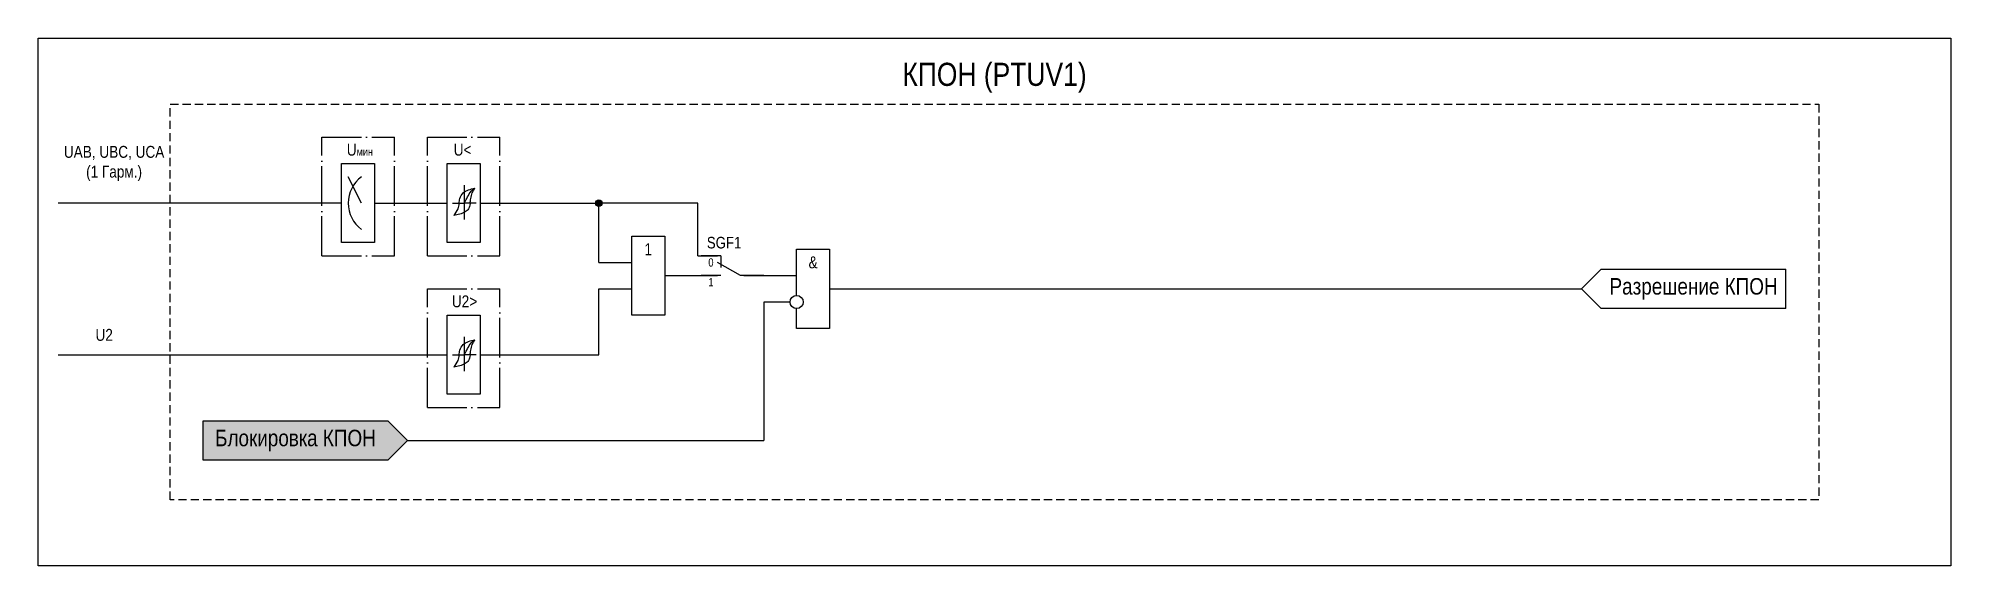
# Model space of a CAD drawing. Header units: millimetres. Extents: x -1768 to 451, y 0 to 125.
# Drawn here: x -1365 to -1075, y 0 to 80 of the extents above; entities that cross this region are included whole.
import ezdxf
from ezdxf.enums import TextEntityAlignment as Align

# ---------------------------------------------------------------- set-up
doc = ezdxf.new("R2010")
doc.units = ezdxf.units.MM
doc.linetypes.add('ACAD_ISO04W100', pattern=[30, 24, -3, 0, -3])
doc.linetypes.add('штриховая2', pattern=[0.375, 0.25, -0.125])
doc.layers.add('TEXT', color=7, linetype='Continuous', lineweight=25, true_color=0xffffff)
doc.layers.add('Основная', color=7, linetype='Continuous')
doc.styles.add('1.8_Gost_RD', font='ARIALN.TTF', dxfattribs={"height": 1.8})
doc.styles.add('2.5_Gost_RD', font='ARIALN.TTF', dxfattribs={"height": 2.5})
doc.styles.add('3.5_Gost_RD', font='ARIALN.TTF', dxfattribs={"height": 3.5})
doc.styles.add('Вывод', font='ARIALN.TTF', dxfattribs={"height": 2.5})
doc.styles.add('Компонент', font='ARIALN.TTF', dxfattribs={"height": 3.5})

msp = doc.modelspace()

# ---------------------------------------------------------------- texts
at = {"color": 30, "ltscale": 100, "insert": (-1220, 74), "char_height": 3.5, "width": 250, "attachment_point": 5, "style": '3.5_Gost_RD'}
msp.add_mtext('\\pt108.5;КПОН (PTUV1)', dxfattribs=at)
at = {"color": 7, "ltscale": 100, "char_height": 1.8, "attachment_point": 1, "style": '1.8_Gost_RD'}
for s, width, insert in [('\\pi2.78586;U{\\H0.66667x;мин}', 11, (-1321, 64)), ('U<', 4, (-1302, 64)), ('\\pi3.7178;U2>', 11, (-1306, 41))]:
    msp.add_mtext_dynamic_manual_height_columns(s, width=width, gutter_width=17.5, heights=[0], dxfattribs=dict(at, insert=insert))
at = {"ltscale": 100, "attachment_point": 5}
for s, insert, char_height, width, style in [('UAB, UBC, UCA^J(1 Гарм.)', (-1353.5, 61), 1.8, 17, '1.8_Gost_RD'), ('1', (-1272.5, 48), 1.8, 5, '2.5_Gost_RD'), ('&', (-1247.5, 46), 1.8, 5, '2.5_Gost_RD'), ('Разрешение КПОН', (-1114, 42), 2.5, 28, '2.5_Gost_RD'), ('U2', (-1355, 35), 1.8, 9, '1.8_Gost_RD')]:
    msp.add_mtext(s, dxfattribs=dict(at, insert=insert, char_height=char_height, width=width, style=style))
at = {"layer": 'TEXT', "color": 0, "ltscale": 100, "insert": (-1326, 19), "char_height": 2.5, "width": 28, "attachment_point": 5, "style": '2.5_Gost_RD'}
msp.add_mtext('{\\C256;Блокировка КПОН}', dxfattribs=at)

# ---------------------------------------------------------------- blocks, each defined once
blk = doc.blocks.new('*U70')
at = {"layer": 'Основная', "linetype": 'ACAD_ISO04W100', "ltscale": 0.25}
for p, q in [((0, 0), (11, 0)), ((0, -18), (0, 0)), ((11, -18), (11, 0)), ((0, -18), (11, -18))]:
    blk.add_line(p, q, dxfattribs=at)
at = {"layer": 'Основная', "style": 'Компонент'}
blk.add_attdef('ОУ', text='', height=3.5, dxfattribs=at).set_placement((11, 0), align=Align.MIDDLE_CENTER)
blk = doc.blocks.new('*U82')
at = {"layer": 'Основная', "linetype": 'ACAD_ISO04W100', "ltscale": 0.25}
for p, q in [((0, 0), (11, 0)), ((0, -18), (0, 0)), ((11, -18), (11, 0)), ((0, -18), (11, -18))]:
    blk.add_line(p, q, dxfattribs=at)
at = {"layer": 'Основная', "style": 'Компонент'}
blk.add_attdef('ОУ', text='', height=3.5, dxfattribs=at).set_placement((11, 0), align=Align.MIDDLE_CENTER)
blk = doc.blocks.new('*U79')
at = {"layer": 'Основная', "ltscale": 0.35}
blk.add_line((6, 6), (6, 2.5), dxfattribs=at)
at = {"layer": 'Основная', "color": 0}
blk.add_line((0, 0), (7, 4), dxfattribs=at)
blk = doc.blocks.new('*U81')
at = {"layer": 'Основная', "color": 0}
for p, q in [((-3, 6), (-9, 6)), ((-3, 0), (-9, 0)), ((9, 0), (3, 0))]:
    blk.add_line(p, q, dxfattribs=at)
at = {"layer": 'Основная', "ltscale": 0.25, "xscale": -1}
blk.add_blockref('*U79', (3, 0), dxfattribs=at)
at = {"layer": 'Основная'}
for tag, height, style, p in [('ОУ', 3.5, 'Компонент', (-2, 10)), ('В1', 2.5, 'Вывод', (-14, 6)), ('В2', 2.5, 'Вывод', (-6, 4)), ('В3', 2.5, 'Вывод', (-6, -2))]:
    blk.add_attdef(tag, text='', height=height, dxfattribs=dict(at, style=style)).set_placement(p, align=Align.MIDDLE_CENTER)
blk = doc.blocks.new('Точка')
at = {"ltscale": 100}
h = blk.add_hatch(color=256, dxfattribs=at)
h.dxf.hatch_style = 1
edge = h.paths.add_edge_path()
edge.add_arc((0, 0), 0.5, 0, 360)
blk.add_circle((0, 0), 0.5, dxfattribs=at)

# ---------------------------------------------------------------- hatches: boundary and pattern name
at = {"ltscale": 100, "true_color": 0x5496bb}
h = msp.add_hatch(color=153, dxfattribs=at)
h.dxf.hatch_style = 1
h.paths.add_polyline_path([(-1340, 22), (-1312, 22), (-1309, 19), (-1312, 16), (-1340, 16)])

# ---------------------------------------------------------------- linework, layer by layer
at = {"ltscale": 100}
for p, q in [((-1319, 59.5), (-1319, 61)), ((-1319, 61), (-1314, 61)), ((-1314, 61), (-1314, 55)), ((-1303, 59.5), (-1303, 61)), ((-1303, 61), (-1298, 61)), ((-1298, 61), (-1298, 55)), ((-1319, 52), (-1319, 60)), ((-1303, 52), (-1303, 60)), ((-1319, 55), (-1362, 55)), ((-1314, 55), (-1314, 49)), ((-1298, 55), (-1280, 55)), ((-1298, 55), (-1298, 49)), ((-1280, 46), (-1280, 55)), ((-1265, 55), (-1280, 55)), ((-1265, 47), (-1265, 55)), ((-1319, 49), (-1319, 52)), ((-1303, 49), (-1303, 52)), ((-1275, 44.5), (-1275, 50)), ((-1275, 50), (-1270, 50)), ((-1270, 50), (-1270, 40)), ((-1314, 49), (-1319, 49)), ((-1298, 49), (-1303, 49)), ((-1265, 47), (-1262, 47)), ((-1280, 46), (-1275, 46)), ((-1275, 41), (-1275, 45)), ((-1270, 44), (-1262, 44)), ((-1258, 44), (-1250, 44)), ((-1255, 44), (-1258, 44)), ((-1128, 45), (-1131, 42)), ((-1128, 45), (-1100, 45)), ((-1100, 39), (-1100, 45)), ((-1280, 42), (-1275, 42)), ((-1280, 32), (-1280, 42)), ((-1275, 38), (-1275, 41)), ((-1245, 42), (-1131, 42)), ((-1131, 42), (-1128, 39)), ((-1303, 36.5), (-1303, 38)), ((-1303, 38), (-1298, 38)), ((-1298, 38), (-1298, 32)), ((-1270, 38), (-1275, 38)), ((-1270, 40), (-1270, 38)), ((-1251, 40), (-1255, 40)), ((-1255, 40), (-1255, 19)), ((-1100, 39), (-1128, 39)), ((-1303, 29), (-1303, 37)), ((-1298, 32), (-1298, 26)), ((-1298, 32), (-1280, 32)), ((-1303, 26), (-1303, 29)), ((-1298, 26), (-1303, 26)), ((-1340, 22), (-1312, 22)), ((-1312, 22), (-1309, 19)), ((-1309, 19), (-1312, 16)), ((-1309, 19), (-1255, 19)), ((-1312, 16), (-1340, 16))]:
    msp.add_line(p, q, dxfattribs=at)
at = {"color": 7, "ltscale": 100}
for p, q in [((-1316, 55), (-1318, 59)), ((-1314, 55), (-1303, 55)), ((-1302.21, 55), (-1300.4, 55)), ((-1298.58, 55), (-1300.4, 55)), ((-1362, 32), (-1303, 32)), ((-1302.21, 32), (-1300.4, 32)), ((-1298.58, 32), (-1300.4, 32))]:
    msp.add_line(p, q, dxfattribs=at)
for p, q in [((-1300.4, 57.72), (-1300.4, 52.52)), ((-1300.4, 34.72), (-1300.4, 29.52))]:
    msp.add_line(p, q)
at = {"ltscale": 100}
msp.add_lwpolyline([(-1365, 80), (-1075, 80), (-1075, 0), (-1365, 0)], close=True, dxfattribs=at)
at = {"linetype": 'штриховая2', "ltscale": 5}
msp.add_lwpolyline([(-1345, 70), (-1095, 70), (-1095, 10), (-1345, 10)], close=True, dxfattribs=at)
at = {"ltscale": 100}
for points in [[(-1250, 41), (-1250, 48), (-1245, 48), (-1245, 36), (-1250, 36), (-1250, 39)], [(-1340, 22), (-1312, 22), (-1309, 19), (-1312, 16), (-1340, 16), (-1340, 22)]]:
    msp.add_lwpolyline(points, dxfattribs=at)
msp.add_circle((-1250, 40), 1)
at = {"color": 7, "ltscale": 100}
msp.add_arc((-1313, 55), 5, 126.8699, 233.1301, dxfattribs=at)
for points in [[(-1301.2, 54.92), (-1301.05, 55.71), (-1300.56, 56.54), (-1298.8, 57.26)], [(-1300.4, 55), (-1300, 55.72), (-1299.53, 56.6), (-1298.8, 57.26)], [(-1299.52, 54.92), (-1299.4, 55.71), (-1299.19, 56.54), (-1298.8, 57.26)], [(-1301.2, 54.92), (-1301.4, 54.13), (-1302, 53.12)], [(-1299.52, 54.92), (-1299.75, 54.13), (-1300.24, 53.67), (-1302, 53.12)], [(-1301.2, 31.92), (-1301.4, 31.13), (-1302, 30.12)], [(-1299.52, 31.92), (-1299.75, 31.13), (-1300.24, 30.67), (-1302, 30.12)], [(-1301.2, 31.92), (-1301.05, 32.71), (-1300.56, 33.54), (-1298.8, 34.26)], [(-1300.4, 32), (-1300, 32.72), (-1299.53, 33.6), (-1298.8, 34.26)], [(-1299.52, 31.92), (-1299.4, 32.71), (-1299.19, 33.54), (-1298.8, 34.26)]]:
    msp.add_spline(points, degree=3)

# ---------------------------------------------------------------- block references
at = {"color": 3, "ltscale": 100}
msp.add_blockref('Точка', (-1280, 55), dxfattribs=at)
at = {"layer": 'Основная', "ltscale": 0.25}
for name, p in [('*U82', (-1322, 65)), ('*U70', (-1306, 65)), ('*U82', (-1306, 42))]:
    msp.add_blockref(name, p, dxfattribs=at)
ref = msp.add_blockref('*U81', (-1260, 44), dxfattribs=dict(at, xscale=0.5, yscale=0.5, zscale=0.5))
ref.add_attrib('ОУ', 'SGF1', dxfattribs={"height": 1.75, "style": 'Компонент'}).set_placement((-1261, 49), align=Align.MIDDLE_CENTER)
ref.add_attrib('В2', '0', dxfattribs={"height": 1.25, "style": 'Вывод'}).set_placement((-1263, 46), align=Align.MIDDLE_CENTER)
ref.add_attrib('В3', '1', dxfattribs={"height": 1.25, "style": 'Вывод'}).set_placement((-1263, 43), align=Align.MIDDLE_CENTER)

msp.set_redraw_order([(e.dxf.handle, doc.entitydb.next_handle()) for e in msp.query("TEXT MTEXT ATTDEF DIMENSION ARC_DIMENSION")])  # texts and dimensions are drawn at this point

doc.saveas('drawing.dxf')
